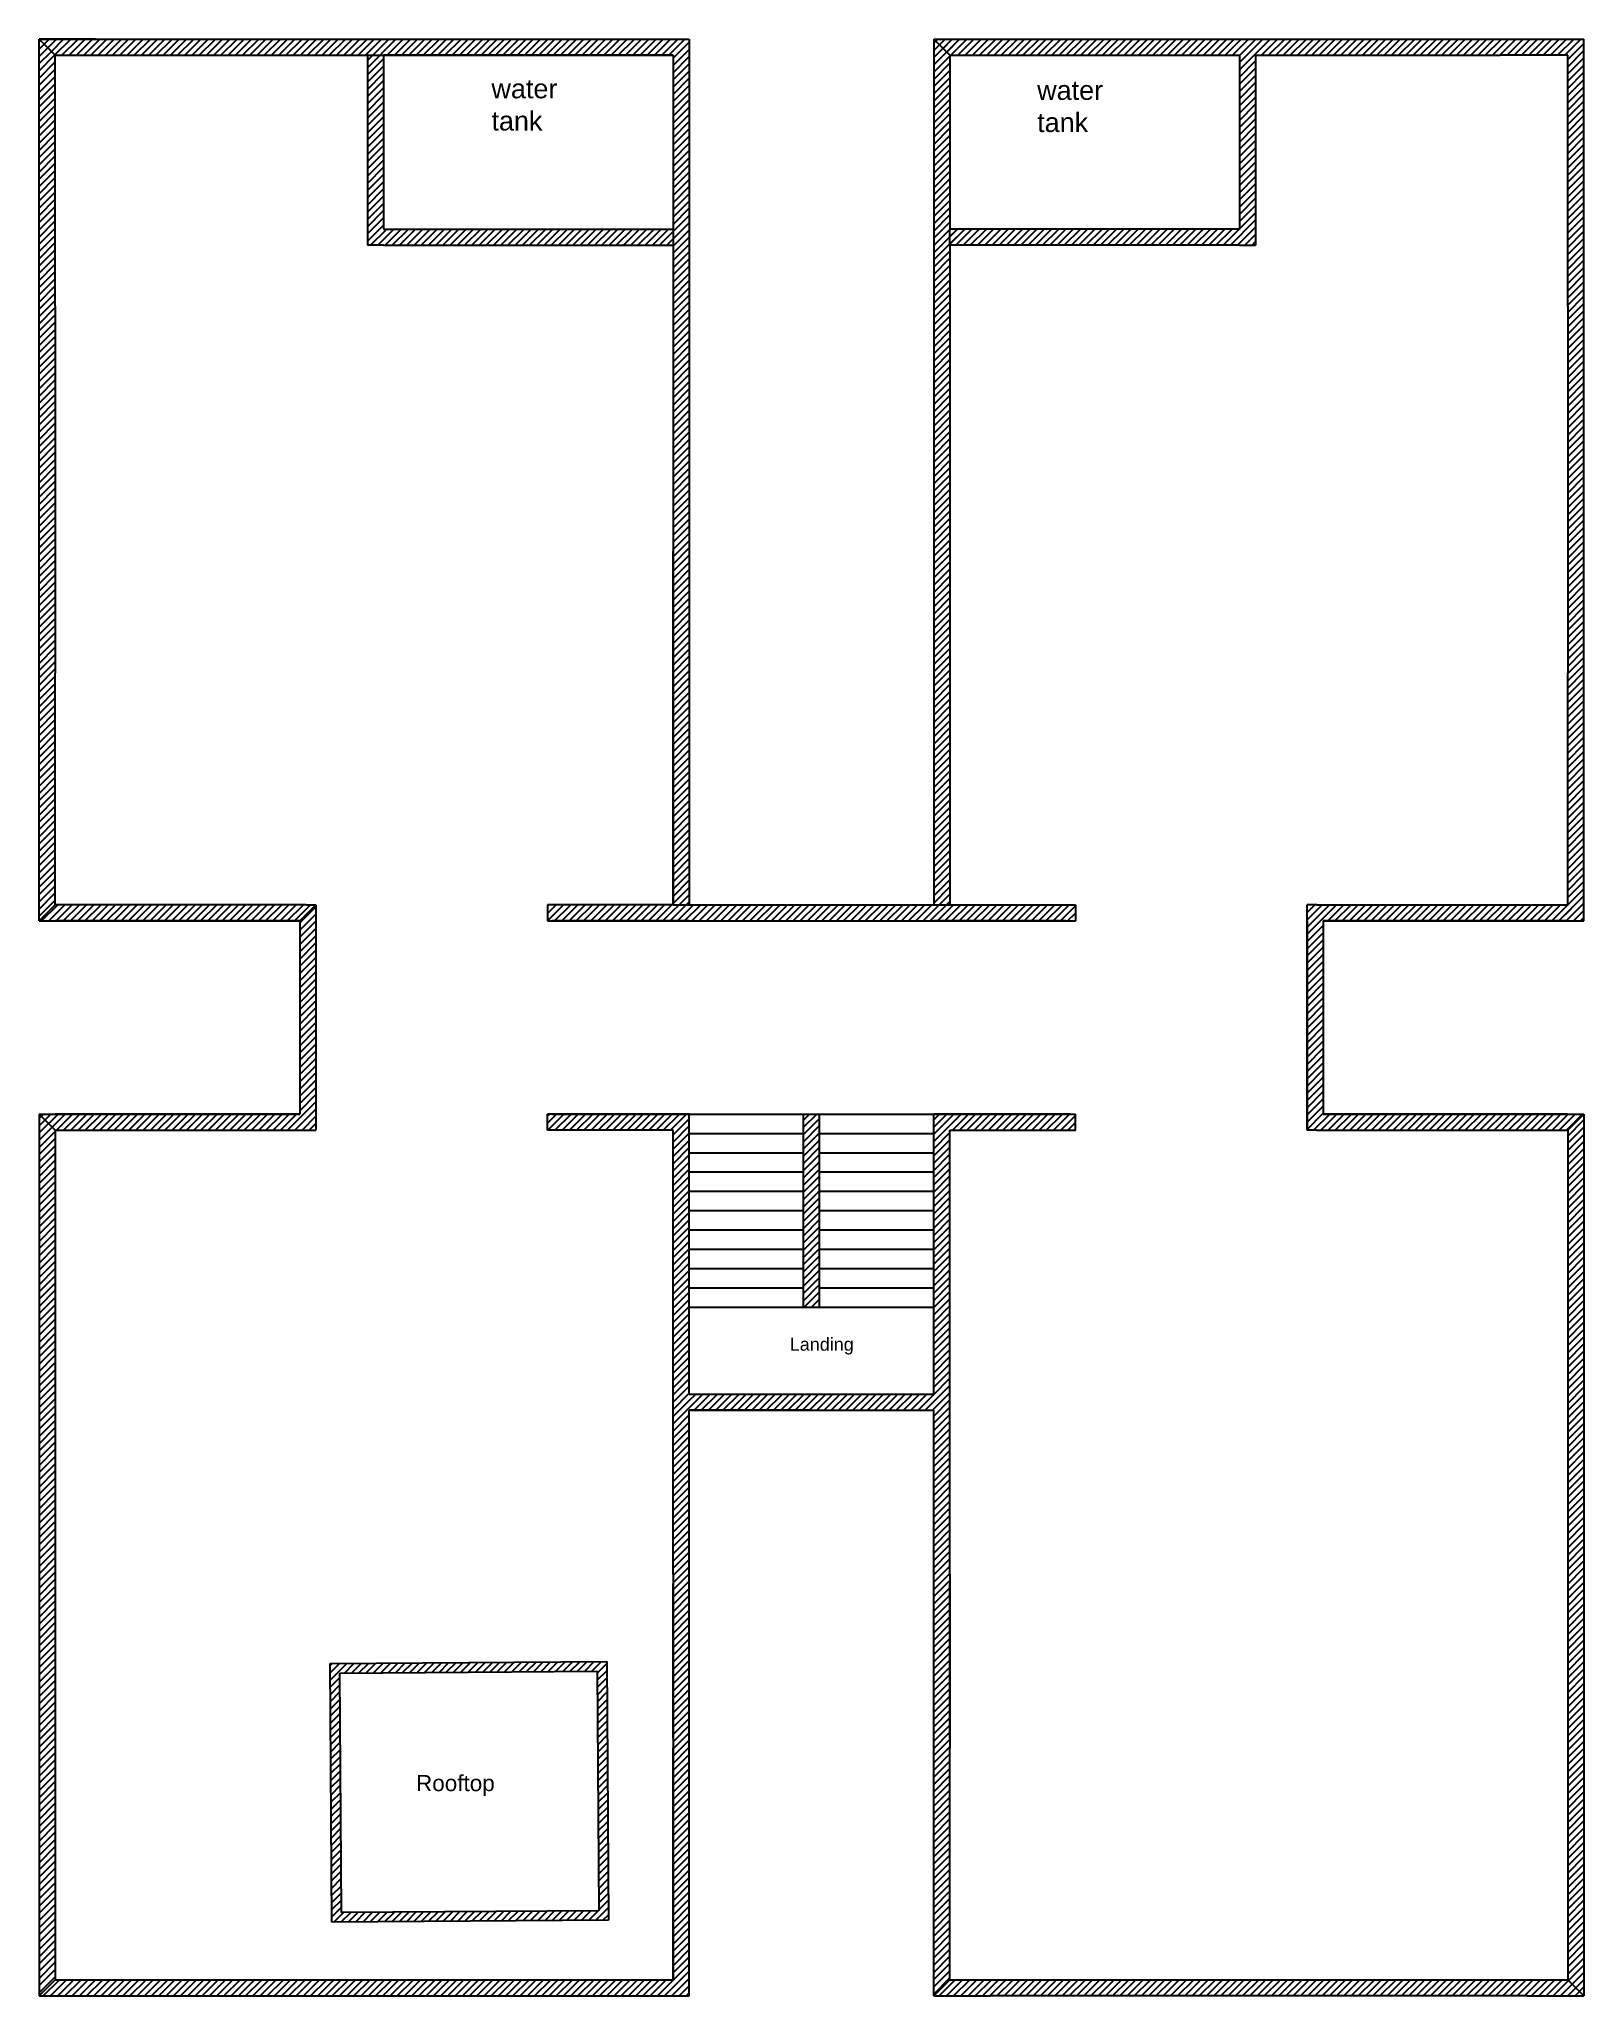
# Model space of a CAD drawing. Header units: inches. Extents: x 61297 to 163996, y 9483 to 32239.
# Drawn here: x 83437 to 84397, y 18463 to 19679 of the extents above; entities that cross this region are included whole.
import ezdxf

# ---------------------------------------------------------------- set-up
doc = ezdxf.new("R2010")
doc.units = ezdxf.units.IN
doc.layers.add('Hatches', color=130, linetype='Continuous')
doc.styles.get("Standard").update_dxf_attribs({"font": 'arial.ttf'})
pattern_1 = [(45, (-2469.919, 3080.002), (-2.24506403, 2.24506403), [])]

msp = doc.modelspace()

# ---------------------------------------------------------------- texts
at = {"attachment_point": 1}
for s, width, gutter_width, insert, char_height in [('water\\Ptank', 62.90069, 60, (83718.157, 19654.33), 12), ('water\\Ptank', 62.90069, 60, (84057.288, 19653.365), 12), ('Rooftop', 238, 1, (83671.262, 18600.335), 10)]:
    msp.add_mtext_dynamic_manual_height_columns(s, width=width, gutter_width=gutter_width, heights=[0], dxfattribs=dict(at, insert=insert, char_height=char_height))
at = {"insert": (83903.526, 18872.052), "char_height": 8, "width": 125.21501, "attachment_point": 1}
msp.add_mtext('Landing\\P\\P         ', dxfattribs=at)

# ---------------------------------------------------------------- hatches: boundary and pattern name
at = {"layer": 'Hatches'}
h = msp.add_hatch(dxfattribs=at)
h.set_pattern_fill('ANSI31', color=256)
h.set_pattern_definition(pattern_1)
h.paths.add_polyline_path([(83447.051, 19513.113), (83447.051, 19669.113), (83437.051, 19679.113), (83437.051, 19131.113), (83447.051, 19141.113), (83447.051, 19285.113)])
h = msp.add_hatch(dxfattribs=at)
h.set_pattern_fill('ANSI31', color=256)
h.set_pattern_definition(pattern_1)
h.paths.add_polyline_path([(83841.051, 19679.113), (83807.051, 19679.113), (83472.051, 19679.113), (83447.051, 19679.113), (83437.051, 19679.113), (83447.051, 19669.113), (83641.051, 19669.113), (83651.051, 19669.113), (83831.051, 19669.113), (83831.051, 19561.113), (83831.051, 19551.113), (83831.051, 19525.113), (83831.051, 19417.113), (83831.051, 19141.113), (83841.051, 19141.113)])
h.paths.add_polyline_path([(83651.051, 19669.113), (83641.051, 19669.113), (83641.051, 19561.113), (83641.051, 19551.113), (83651.051, 19551.113), (83831.051, 19551.113), (83831.051, 19561.113), (83651.051, 19561.113)], flags=17)
h.paths.add_polyline_path([(83609.051, 19141.113), (83603.051, 19141.113), (83447.051, 19141.113), (83437.051, 19131.113), (83447.051, 19131.113), (83599.051, 19131.113)], flags=17)
h.paths.add_polyline_path([(83609.051, 19141.113), (83599.051, 19131.113), (83599.051, 19011.113), (83447.051, 19011.113), (83437.051, 19011.113), (83447.051, 19001.113), (83603.051, 19001.113), (83609.051, 19001.113)])
h.paths.add_polyline_path([(83447.051, 19001.113), (83437.051, 19011.113), (83437.051, 18463.113), (83447.051, 18473.113), (83447.051, 18629.113), (83447.051, 18857.113)], flags=17)
h.paths.add_polyline_path([(83841.051, 18827.113), (83841.051, 18837.113), (83841.051, 19011.113), (83756.027, 19011.113), (83753.027, 19011.113), (83753.027, 19001.113), (83831.051, 19001.113), (83831.051, 18725.113), (83831.051, 18473.113), (83447.051, 18473.113), (83437.051, 18463.113), (83841.051, 18463.113)])
h.paths.add_polyline_path([(83789.817, 18670.873), (83617.887, 18669.663), (83619.019, 18508.879), (83790.949, 18510.089)], flags=17)
h.paths.add_polyline_path([(83624.976, 18514.921), (83623.929, 18663.705), (83783.86, 18664.831), (83784.907, 18516.047)], flags=16)
h.paths.add_polyline_path([(84003.051, 18617.113), (84003.051, 18725.113), (84003.051, 18791.113), (84003.051, 19001.113), (84081.074, 19001.113), (84081.074, 19011.113), (83993.051, 19011.113), (83993.051, 18837.113), (83993.051, 18827.113), (83993.051, 18463.113), (84003.051, 18473.113)])
h.paths.add_polyline_path([(84387.051, 18473.113), (84003.051, 18473.113), (83993.051, 18463.113), (84028.051, 18463.113), (84362.051, 18463.113), (84397.051, 18463.113)])
h.paths.add_polyline_path([(84397.051, 19011.113), (84387.051, 19001.113), (84387.051, 18857.113), (84387.051, 18629.113), (84387.051, 18473.113), (84397.051, 18463.113)])
h.paths.add_polyline_path([(84397.051, 19011.113), (84387.051, 19011.113), (84235.051, 19011.113), (84235.051, 19131.113), (84387.051, 19131.113), (84397.051, 19131.113), (84387.051, 19141.113), (84231.051, 19141.113), (84225.051, 19141.113), (84225.051, 19001.113), (84231.051, 19001.113), (84387.051, 19001.113)])
h.paths.add_polyline_path([(84081.074, 19141.113), (84003.051, 19141.113), (83993.051, 19141.113), (83841.051, 19141.113), (83831.051, 19141.113), (83753.027, 19141.113), (83753.027, 19131.113), (84081.074, 19131.113)])
h.paths.add_polyline_path([(84003.051, 19669.113), (83993.051, 19679.113), (83993.051, 19141.113), (84003.051, 19141.113), (84003.051, 19417.113), (84003.051, 19525.113), (84003.051, 19551.113), (84003.051, 19561.113)])
h.paths.add_polyline_path([(84193.051, 19561.113), (84193.051, 19669.113), (84345.027, 19669.113), (84387.051, 19669.113), (84397.051, 19679.113), (84363.051, 19679.113), (84027.051, 19679.113), (83993.051, 19679.113), (84003.051, 19669.113), (84183.051, 19669.113), (84183.051, 19561.113), (84003.051, 19561.113), (84003.051, 19551.113), (84183.051, 19551.113), (84193.051, 19551.113)])
h = msp.add_hatch(dxfattribs=at)
h.set_pattern_fill('ANSI31', color=256)
h.set_pattern_definition(pattern_1)
h.paths.add_polyline_path([(84397.051, 19679.113), (84363.051, 19679.113), (84027.051, 19679.113), (83993.051, 19679.113), (84003.051, 19669.113), (84183.051, 19669.113), (84183.051, 19561.113), (84003.051, 19561.113), (84003.051, 19551.113), (84183.051, 19551.113), (84193.051, 19551.113), (84193.051, 19561.113), (84193.051, 19669.113), (84345.027, 19669.113), (84387.051, 19669.113), (84387.051, 19513.113), (84387.051, 19285.113), (84387.051, 19141.113), (84231.051, 19141.113), (84225.051, 19141.113), (84225.051, 19001.113), (84231.051, 19001.113), (84387.051, 19001.113), (84397.051, 19011.113), (84387.051, 19011.113), (84235.051, 19011.113), (84235.051, 19131.113), (84387.051, 19131.113), (84397.051, 19131.113)])
h = msp.add_hatch(dxfattribs=at)
h.set_pattern_fill('ANSI31', color=256)
h.set_pattern_definition(pattern_1)
h.paths.add_polyline_path([(83922.051, 19011.113), (83912.051, 19011.113), (83912.051, 18891.113), (83922.051, 18891.113)])
h.paths.add_polyline_path([(83993.051, 18837.113), (83841.051, 18837.113), (83841.051, 18827.113), (83993.051, 18827.113)])

# ---------------------------------------------------------------- linework, layer by layer
for p, q in [((83437.051, 19131.113), (83437.051, 19679.113)), ((83472.051, 19679.113), (83437.051, 19679.113)), ((83437.051, 19679.113), (83472.051, 19679.113)), ((83437.051, 19679.113), (83447.051, 19669.113)), ((83447.051, 19679.113), (83472.051, 19679.113)), ((83472.051, 19679.113), (83807.051, 19679.113)), ((83807.051, 19679.113), (83841.051, 19679.113)), ((83841.051, 19679.113), (83841.051, 19141.113)), ((83993.051, 19679.113), (83993.051, 19141.113)), ((83993.051, 19679.113), (84027.051, 19679.113)), ((83993.051, 19679.113), (84003.051, 19669.113)), ((84027.051, 19679.113), (84363.051, 19679.113)), ((84363.051, 19679.113), (84397.051, 19679.113)), ((84397.051, 19131.113), (84397.051, 19679.113)), ((83447.051, 19513.113), (83447.051, 19669.113)), ((83447.051, 19669.113), (83641.051, 19669.113)), ((83641.051, 19669.113), (83641.051, 19561.113)), ((83641.051, 19669.113), (83651.051, 19669.113)), ((83831.051, 19669.113), (83651.051, 19669.113)), ((83651.051, 19669.113), (83651.051, 19561.113)), ((83651.051, 19669.113), (83831.051, 19669.113)), ((83831.051, 19669.113), (83831.051, 19561.113)), ((84003.051, 19669.113), (84003.051, 19561.113)), ((84003.051, 19669.113), (84183.051, 19669.113)), ((84003.051, 19669.113), (84183.051, 19669.113)), ((84183.051, 19669.113), (84183.051, 19561.113)), ((84193.051, 19669.113), (84193.051, 19561.113)), ((84193.051, 19669.113), (84345.027, 19669.113)), ((84387.051, 19669.113), (84345.027, 19669.113)), ((84387.051, 19513.113), (84387.051, 19669.113)), ((83641.051, 19561.113), (83641.051, 19551.113)), ((83651.051, 19561.113), (83831.051, 19561.113)), ((83831.051, 19561.113), (83831.051, 19551.113)), ((84183.051, 19561.113), (84003.051, 19561.113)), ((84003.051, 19551.113), (84003.051, 19561.113)), ((84193.051, 19561.113), (84193.051, 19551.113)), ((83651.051, 19551.113), (83641.051, 19551.113)), ((83651.051, 19551.113), (83831.051, 19551.113)), ((83831.051, 19551.113), (83831.051, 19525.113)), ((84183.051, 19551.113), (84003.051, 19551.113)), ((84003.051, 19551.113), (84003.051, 19525.113)), ((84183.051, 19551.113), (84193.051, 19551.113)), ((83831.051, 19525.113), (83831.051, 19417.113)), ((84003.051, 19525.113), (84003.051, 19417.113)), ((83447.051, 19513.113), (83447.051, 19285.113)), ((84387.051, 19513.113), (84387.051, 19285.113)), ((83831.051, 19417.113), (83831.051, 19141.113)), ((84003.051, 19417.113), (84003.051, 19141.113)), ((83831.051, 19141.113), (83831.051, 19361.113)), ((83447.051, 19141.113), (83447.051, 19285.113)), ((84387.051, 19141.113), (84387.051, 19285.113)), ((83437.051, 19131.113), (83447.051, 19141.113)), ((83603.051, 19141.113), (83447.051, 19141.113)), ((83599.051, 19131.113), (83609.051, 19141.113)), ((83603.051, 19141.113), (83609.051, 19141.113)), ((83609.051, 19141.113), (83609.051, 19001.113)), ((83831.051, 19141.113), (83753.027, 19141.113)), ((83831.051, 19141.113), (83753.027, 19141.113)), ((83753.027, 19141.113), (83753.027, 19131.113)), ((83831.051, 19141.113), (83841.051, 19141.113)), ((83841.051, 19141.113), (83993.051, 19141.113)), ((83993.051, 19141.113), (84003.051, 19141.113)), ((84003.051, 19141.113), (84081.074, 19141.113)), ((84003.051, 19141.113), (84081.074, 19141.113)), ((84081.074, 19141.113), (84081.074, 19131.113)), ((84231.051, 19141.113), (84225.051, 19141.113)), ((84225.051, 19001.113), (84225.051, 19141.113)), ((84231.051, 19141.113), (84387.051, 19141.113)), ((83437.051, 19131.113), (83447.051, 19131.113)), ((83599.051, 19131.113), (83447.051, 19131.113)), ((83599.051, 19131.113), (83447.051, 19131.113)), ((83447.051, 19131.113), (83599.051, 19131.113)), ((83599.051, 19131.113), (83599.051, 19011.113)), ((83609.051, 19131.113), (83609.051, 19011.113)), ((83753.027, 19131.113), (84081.074, 19131.113)), ((83841.051, 19131.113), (83756.027, 19131.113)), ((83841.051, 19131.113), (83756.027, 19131.113)), ((83759.027, 19131.113), (83841.051, 19131.113)), ((83841.051, 19131.113), (83834.051, 19131.113)), ((83993.051, 19131.113), (84078.074, 19131.113)), ((84075.074, 19131.113), (83993.051, 19131.113)), ((83993.051, 19131.113), (84075.074, 19131.113)), ((84225.051, 19131.113), (84225.051, 19011.113)), ((84235.051, 19131.113), (84387.051, 19131.113)), ((84387.051, 19131.113), (84235.051, 19131.113)), ((84235.051, 19131.113), (84387.051, 19131.113)), ((84235.051, 19131.113), (84235.051, 19011.113)), ((84387.051, 19131.113), (84397.051, 19131.113)), ((83437.051, 19011.113), (83437.051, 18463.113)), ((83437.051, 19011.113), (83447.051, 19011.113)), ((83437.051, 19011.113), (83447.051, 19001.113)), ((83599.051, 19011.113), (83447.051, 19011.113)), ((83599.051, 19011.113), (83447.051, 19011.113)), ((83599.051, 19011.113), (83447.051, 19011.113)), ((83447.051, 19011.113), (83599.051, 19011.113)), ((83753.027, 19001.113), (83753.027, 19011.113)), ((83756.027, 19011.113), (83753.027, 19011.113)), ((83841.051, 19011.113), (83756.027, 19011.113)), ((83841.051, 19011.113), (83756.027, 19011.113)), ((83841.051, 19011.113), (83756.027, 19011.113)), ((83756.027, 19011.113), (83841.051, 19011.113)), ((83841.051, 18837.113), (83841.051, 19011.113)), ((83841.051, 19011.113), (83912.051, 19011.113)), ((83912.051, 18891.113), (83912.051, 19011.113)), ((83912.051, 19011.113), (83922.051, 19011.113)), ((83922.051, 19011.113), (83993.051, 19011.113)), ((83922.051, 18891.113), (83922.051, 19011.113)), ((83993.051, 19011.113), (84078.074, 19011.113)), ((83993.051, 19011.113), (84078.074, 19011.113)), ((83993.051, 18837.113), (83993.051, 19011.113)), ((84078.074, 19011.113), (83993.051, 19011.113)), ((83993.051, 19011.113), (84078.074, 19011.113)), ((83993.051, 19011.113), (84081.074, 19011.113)), ((84081.074, 19001.113), (84081.074, 19011.113)), ((84225.051, 19011.113), (84225.051, 19001.113)), ((84235.051, 19011.113), (84387.051, 19011.113)), ((84235.051, 19011.113), (84387.051, 19011.113)), ((84387.051, 19011.113), (84235.051, 19011.113)), ((84235.051, 19011.113), (84387.051, 19011.113)), ((84387.051, 19011.113), (84397.051, 19011.113)), ((84387.051, 19001.113), (84397.051, 19011.113)), ((84397.051, 19011.113), (84397.051, 18463.113)), ((83447.051, 19001.113), (83447.051, 18857.113)), ((83447.051, 19001.113), (83603.051, 19001.113)), ((83603.051, 19001.113), (83609.051, 19001.113)), ((83831.051, 19001.113), (83753.027, 19001.113)), ((83831.051, 18725.113), (83831.051, 19001.113)), ((83841.051, 18999.113), (83912.051, 18999.113)), ((83922.051, 18999.113), (83993.051, 18999.113)), ((84003.051, 18725.113), (84003.051, 19001.113)), ((84003.051, 19001.113), (84081.074, 19001.113)), ((84231.051, 19001.113), (84225.051, 19001.113)), ((84231.051, 19001.113), (84387.051, 19001.113)), ((84387.051, 19001.113), (84387.051, 18857.113)), ((83841.051, 18987.113), (83912.051, 18987.113)), ((83922.051, 18987.113), (83993.051, 18987.113)), ((83841.051, 18975.113), (83912.051, 18975.113)), ((83922.051, 18975.113), (83993.051, 18975.113)), ((83841.051, 18963.113), (83912.051, 18963.113)), ((83922.051, 18963.113), (83993.051, 18963.113)), ((83841.051, 18951.113), (83912.051, 18951.113)), ((83922.051, 18951.113), (83993.051, 18951.113)), ((83841.051, 18939.113), (83912.051, 18939.113)), ((83922.051, 18939.113), (83993.051, 18939.113)), ((83841.051, 18927.113), (83912.051, 18927.113)), ((83922.051, 18927.113), (83993.051, 18927.113)), ((83841.051, 18915.113), (83912.051, 18915.113)), ((83922.051, 18915.113), (83993.051, 18915.113)), ((83841.051, 18903.113), (83912.051, 18903.113)), ((83922.051, 18903.113), (83993.051, 18903.113)), ((83841.051, 18891.113), (83912.051, 18891.113)), ((83912.051, 18891.113), (83922.051, 18891.113)), ((83922.051, 18891.113), (83993.051, 18891.113)), ((83447.051, 18857.113), (83447.051, 18629.113)), ((83447.051, 18851.113), (83447.051, 18797.113)), ((84387.051, 18857.113), (84387.051, 18629.113)), ((84387.051, 18851.113), (84387.051, 18797.113)), ((83841.051, 18837.113), (83993.051, 18837.113)), ((83841.051, 18463.113), (83841.051, 18827.113)), ((83917.051, 18827.113), (83841.051, 18827.113)), ((83841.051, 18827.113), (83993.051, 18827.113)), ((83993.051, 18463.113), (83993.051, 18827.113)), ((83447.051, 18791.113), (83447.051, 18737.113)), ((83831.051, 18725.113), (83831.051, 18791.113)), ((84003.051, 18725.113), (84003.051, 18791.113)), ((84387.051, 18791.113), (84387.051, 18737.113)), ((83447.051, 18731.113), (83447.051, 18635.113)), ((84387.051, 18731.113), (84387.051, 18635.113)), ((83831.051, 18725.113), (83831.051, 18473.113)), ((83831.051, 18623.113), (83831.051, 18719.113)), ((84003.051, 18725.113), (84003.051, 18617.113)), ((84003.051, 18623.113), (84003.051, 18719.113)), ((83617.887, 18669.663), (83789.817, 18670.873)), ((83619.019, 18508.879), (83617.887, 18669.663)), ((83789.817, 18670.873), (83790.949, 18510.089)), ((83623.929, 18663.705), (83783.86, 18664.831)), ((83624.976, 18514.921), (83623.929, 18663.705)), ((83783.86, 18664.831), (83784.907, 18516.047)), ((83447.051, 18629.113), (83447.051, 18473.113)), ((83831.051, 18473.113), (83831.051, 18617.113)), ((84003.051, 18473.113), (84003.051, 18617.113)), ((84387.051, 18629.113), (84387.051, 18473.113)), ((83790.949, 18510.089), (83619.019, 18508.879)), ((83784.907, 18516.047), (83624.976, 18514.921)), ((83437.051, 18463.113), (83447.051, 18473.113)), ((83447.051, 18473.113), (83831.051, 18473.113)), ((84003.051, 18473.113), (83993.051, 18463.113)), ((84003.051, 18473.113), (84387.051, 18473.113)), ((84387.051, 18473.113), (84397.051, 18463.113)), ((83437.051, 18463.113), (83841.051, 18463.113)), ((83993.051, 18463.113), (84028.051, 18463.113)), ((84003.051, 18463.113), (84028.051, 18463.113)), ((84362.051, 18463.113), (84028.051, 18463.113)), ((84362.051, 18463.113), (84397.051, 18463.113))]:
    msp.add_line(p, q)

msp.set_redraw_order([(e.dxf.handle, doc.entitydb.next_handle()) for e in msp.query("TEXT MTEXT ATTDEF DIMENSION ARC_DIMENSION")])  # texts and dimensions are drawn at this point

doc.saveas('drawing.dxf')
